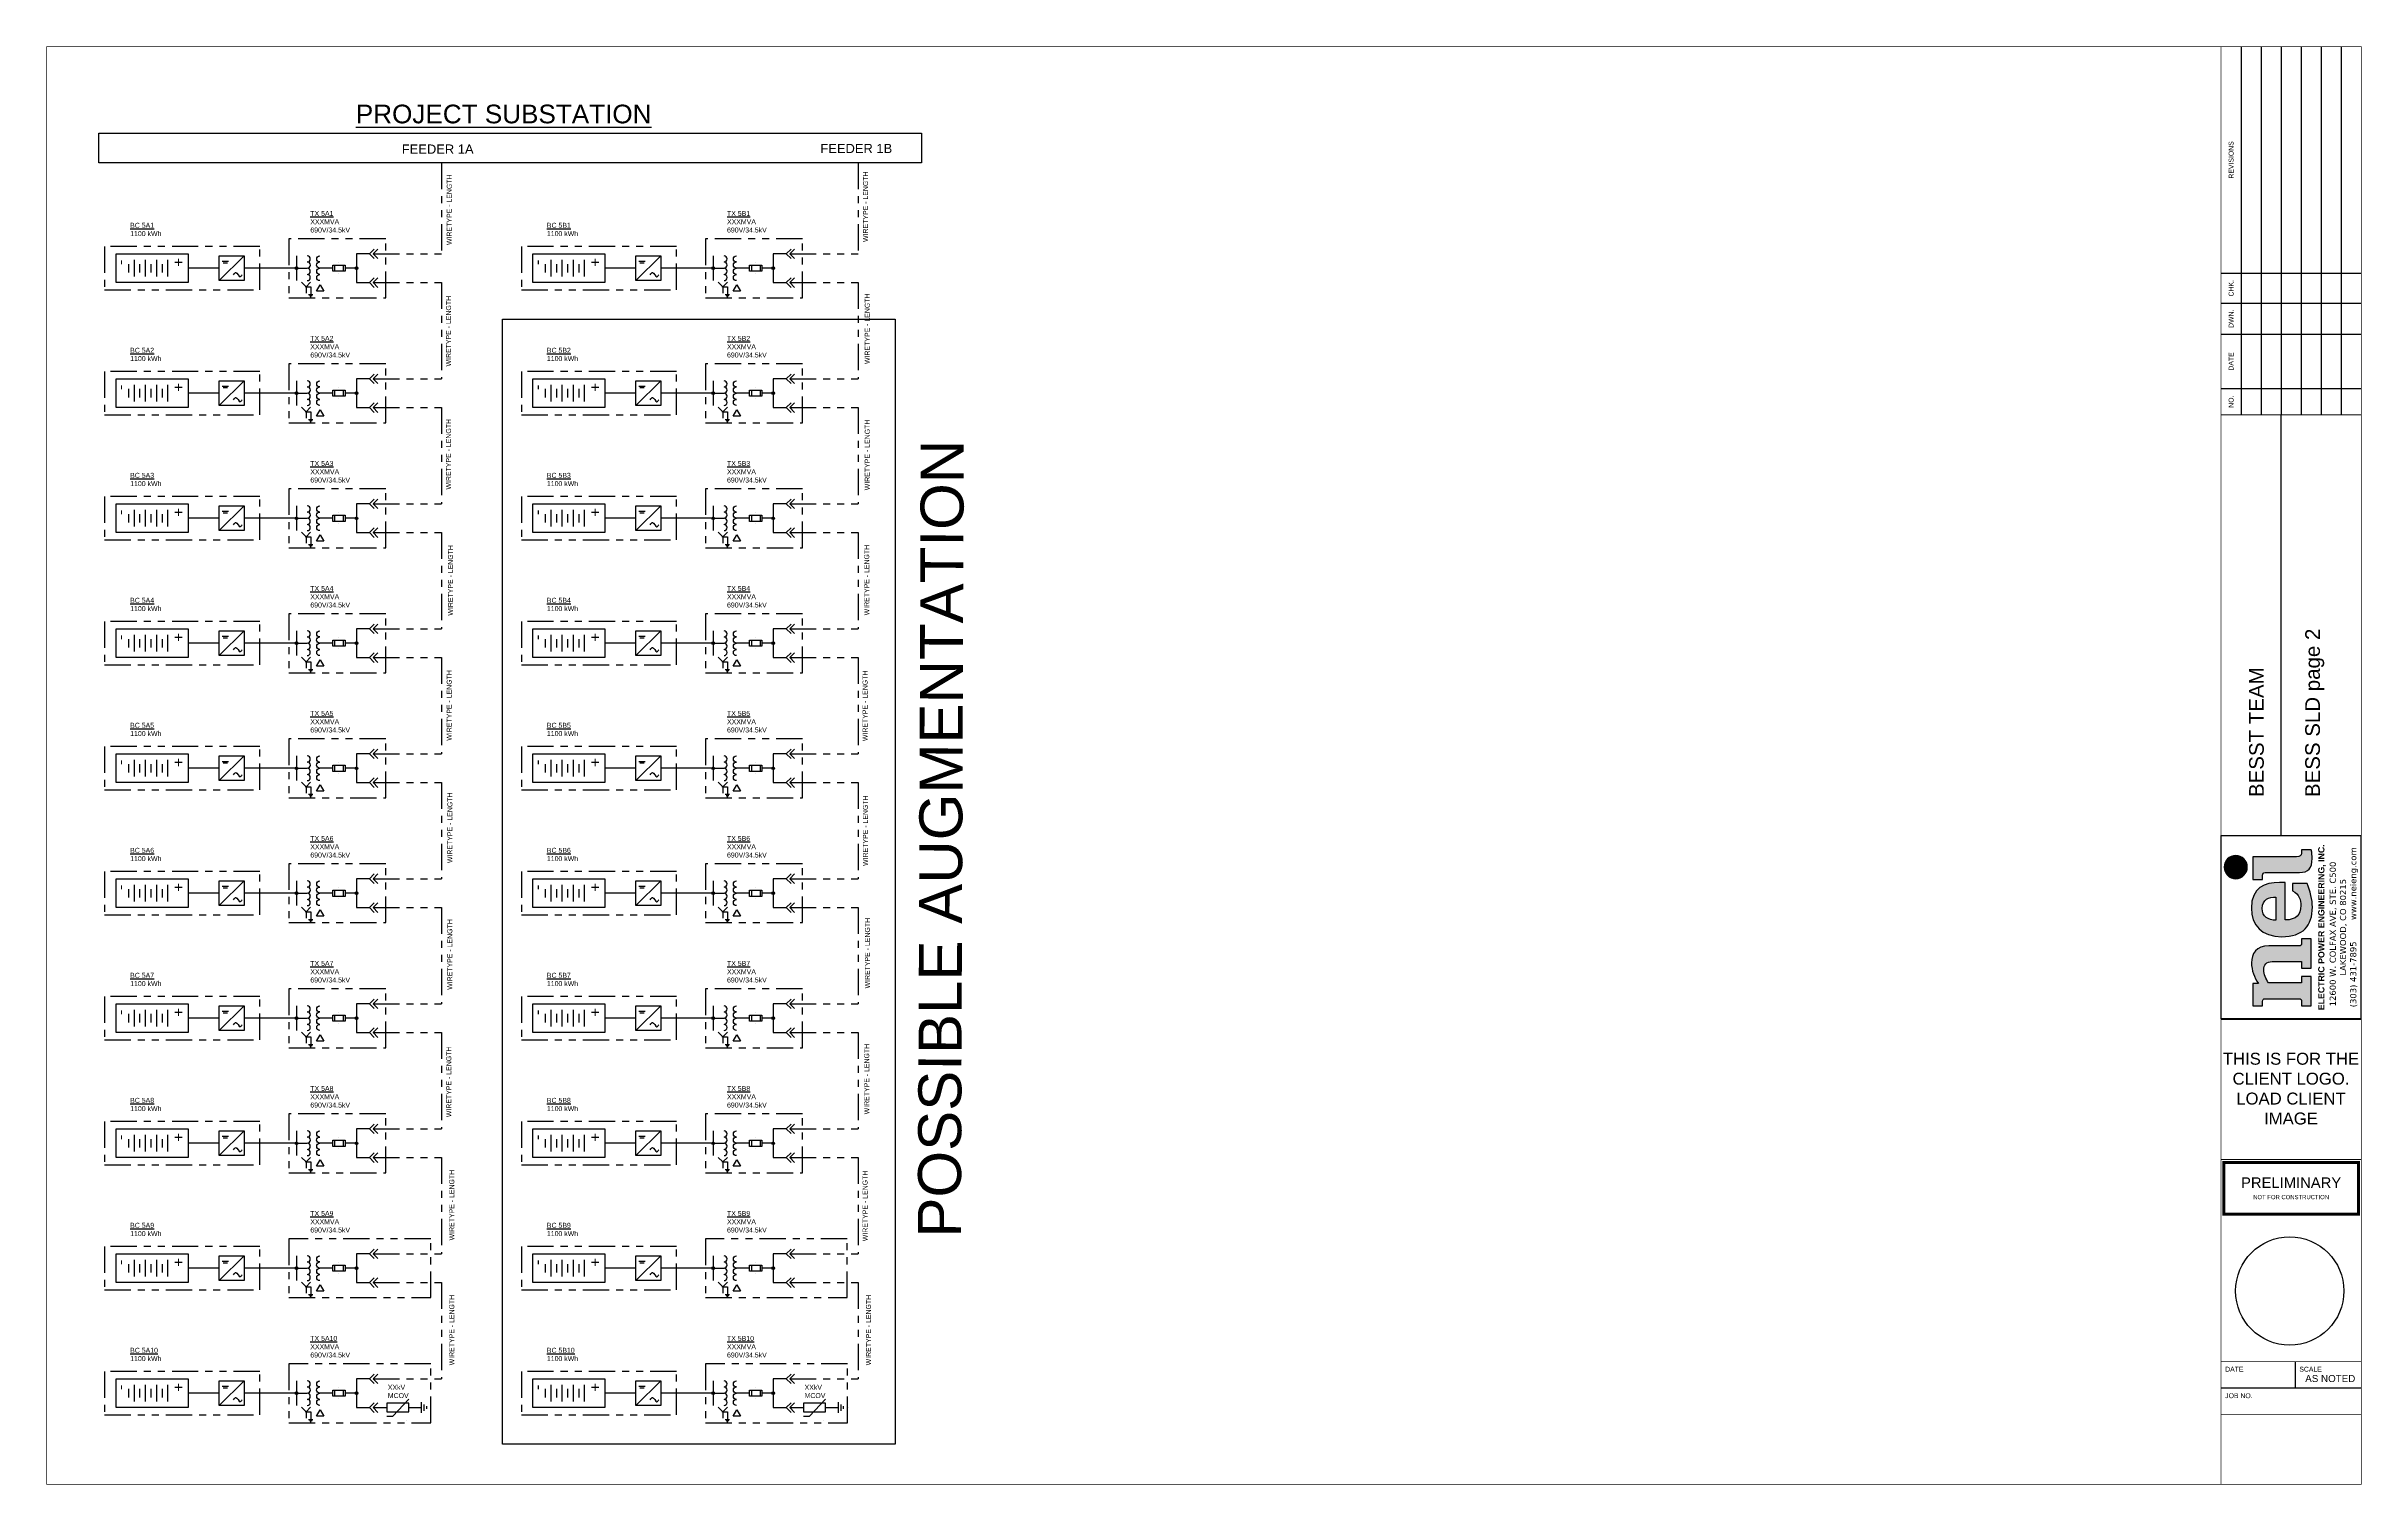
# Paper-space layout 'BESS SLD pg 3' of a CAD drawing. Extents: x -11.8 to 21.2, y -7 to 13.5.
import ezdxf
from ezdxf.enums import TextEntityAlignment as Align

# ---------------------------------------------------------------- set-up
doc = ezdxf.new("R2010")
doc.units = 0
doc.header["$MEASUREMENT"] = 0
doc.linetypes.add('PHANTOM4', pattern=[0.6875, 0.3125, 0.0625, -0.0625, 0.0625, -0.0625, 0.0625, -0.0625])
for name, color, linetype in [('E-HVMV-EQUP', 91, 'Continuous'), ('E-LV-EQUP', 211, 'Continuous'), ('E-OL-CDCTR', 31, 'Continuous'), ('E-OL-EQUP', 91, 'Continuous'), ('E-SYMB', 1, 'Continuous'), ('G-ANNO-STMP', 2, 'Continuous'), ('G-ANNO-TEXT', 1, 'Continuous'), ('G-ANNO-TTBL', 1, 'Continuous')]:
    doc.layers.add(name, color=color, linetype=linetype)
doc.layers.add('G-NPLT', color=67, linetype='Continuous', plot=False)
doc.styles.add('NEI-A', font='arial.ttf')
doc.styles.get("Standard").update_dxf_attribs({"font": 'arial.ttf'})

# ---------------------------------------------------------------- blocks, each defined once
blk = doc.blocks.new('*U33')
at = {"layer": 'E-LV-EQUP', "color": 0}
for points in [[(-0.075, 0), (0.075, 0)], [(-0.075, -0.1), (0.075, -0.1)], [(-0.075, -0.2), (0.075, -0.2)], [(-0.0375, -0.05), (0.0375, -0.05)], [(-0.0375, -0.15), (0.0375, -0.15)], [(-0.075, -0.3), (0.075, -0.3)], [(-0.0375, -0.25), (0.0375, -0.25)], [(-0.0375, -0.35), (0.0375, -0.35)]]:
    blk.add_lwpolyline(points, dxfattribs=at)
blk = doc.blocks.new('*U82')
blk.add_lwpolyline([(-0.281, 0.413), (0.281, 0.413), (0.281, -1.049), (-0.281, -1.049)], close=True)
at = {"xscale": 2.25, "yscale": 2.25, "zscale": 2.25}
blk.add_blockref('*U33', (0, 0), dxfattribs=at)
at = {"style": 'NEI-A'}
for s, p in [('+', (0.118, 0.216)), ('-', (0.118, -0.909))]:
    blk.add_text(s, height=0.225, dxfattribs=at).set_placement(p, align=Align.MIDDLE_CENTER)
at = {"layer": 'G-ANNO-TEXT', "lineweight": 30, "flags": 104}
blk.add_attdef('1-LINE_BESS_INFORMATION', text='', height=0.225, dxfattribs=at).set_placement((0.394, -0.337), align=Align.MIDDLE_LEFT)
blk = doc.blocks.new('CONNECTION')
h = blk.add_hatch(color=0)
edge = h.paths.add_edge_path()
edge.add_arc((0, 0), 0.025, 0, 360)
at = {"color": 0}
blk.add_circle((0, 0), 0.025, dxfattribs=at)
blk = doc.blocks.new('1-LINE - FUSE')
at = {"layer": 'Defpoints', "color": 2}
for p, q in [((-0.113, 0.125), (-0.113, 0.125)), ((0.113, 0.125), (0.113, 0.125))]:
    blk.add_line(p, q, dxfattribs=at)
at = {"layer": 'E-HVMV-EQUP', "color": 0}
for p, q in [((-0.062, 0.212), (0.063, 0.212)), ((-0.062, 0.038), (0.063, 0.038))]:
    blk.add_line(p, q, dxfattribs=at)
blk.add_lwpolyline([(0.063, 0), (-0.062, 0), (-0.062, 0.25), (0.063, 0.25)], close=True, dxfattribs=at)
blk = doc.blocks.new('*U57')
at = {"layer": 'E-HVMV-EQUP', "color": 0}
for points in [[(0.25, 0, -0.96927), (0.125, 0, -0.96927), (0, 0, -0.987011), (-0.125, 0, -0.96927), (-0.25, 0)], [(0.25, -0.25, 0.96927), (0.125, -0.25, 0.96927), (0, -0.25, 0.987011), (-0.125, -0.25, 0.96927), (-0.25, -0.25)]]:
    blk.add_lwpolyline(points, format="xyb", dxfattribs=at)
blk = doc.blocks.new('*U51')
at = {"layer": 'G-ANNO-TEXT'}
blk.add_lwpolyline([(0.075, 0.13), (0.15, 0), (0, 0)], close=True, dxfattribs=at)
blk = doc.blocks.new('SCHEMATIC - CONNECTION DOT')
h = blk.add_hatch(color=0)
edge = h.paths.add_edge_path()
edge.add_arc((0, 0), 0.025, 0, 360)
at = {"color": 0}
blk.add_circle((0, 0), 0.025, dxfattribs=at)
blk = doc.blocks.new('*U47')
at = {"color": 0}
for points in [[(0, 0), (0, -0.204)], [(-0.06, -0.204), (0.06, -0.204)], [(-0.036, -0.234), (0.036, -0.234)], [(-0.015, -0.263), (0.015, -0.263)]]:
    blk.add_lwpolyline(points, dxfattribs=at)
blk = doc.blocks.new('*U56')
at = {"layer": 'G-ANNO-TEXT'}
for q in [(0.093, 0.093), (0.094, 0)]:
    blk.add_line((0, 0), q, dxfattribs=at)
blk.add_lwpolyline([(-0.093, 0.093), (0, 0), (0, -0.124)], dxfattribs=at)
blk.add_circle((0, 0), 0.00678, dxfattribs=at)
at = {"layer": 'G-ANNO-TEXT', "xscale": 0.7346515356066922, "yscale": 0.7346515356066922, "zscale": 0.7346515356066922}
blk.add_blockref('*U47', (0.094, 0), dxfattribs=at)
blk = doc.blocks.new('*U81')
at = {"color": 0}
for p, q in [((-0.25, -0.5), (0.25, 0)), ((-0.188, -0.111), (-0.062, -0.111)), ((-0.168, -0.139), (-0.082, -0.139))]:
    blk.add_line(p, q, dxfattribs=at)
blk.add_lwpolyline([(0.25, -0.5), (-0.25, -0.5), (-0.25, 0), (0.25, 0)], close=True, dxfattribs=at)
blk.add_spline([(0.039, -0.382), (0.085, -0.336), (0.172, -0.422), (0.211, -0.382)], degree=3, dxfattribs=at)
blk = doc.blocks.new('*U30')
at = {"color": 0}
for points in [[(0, 0), (0, -0.144)], [(-0.06, -0.144), (0.06, -0.144)], [(-0.036, -0.174), (0.036, -0.174)], [(-0.015, -0.203), (0.015, -0.203)]]:
    blk.add_lwpolyline(points, dxfattribs=at)
blk = doc.blocks.new('*U53')
at = {"color": 0}
for p in [(0, 0), (0.25, 0)]:
    blk.add_point(p, dxfattribs=at)
at = {"layer": 'Defpoints', "color": 2}
for p, q in [((0.226, 0.146), (0.226, 0.146)), ((0.226, -0.146), (0.226, -0.146)), ((0.503, 0), (0.503, 0))]:
    blk.add_line(p, q, dxfattribs=at)
at = {"layer": 'E-HVMV-EQUP', "color": 0}
blk.add_lwpolyline([(0, -0.096), (0.069, -0.096), (0.25, 0.096)], dxfattribs=at)
blk.add_lwpolyline([(0, 0.05), (0, -0.05), (0.25, -0.05), (0.25, 0.05)], close=True, dxfattribs=at)
at = {"rotation": 90.00000000000077}
blk.add_blockref('*U30', (0.25, 0), dxfattribs=at)
blk = doc.blocks.new('nei-logo new')
at = {"layer": 'G-ANNO-TTBL', "true_color": 0xbd3b4b}
h = blk.add_hatch(color=15, dxfattribs=at)
h.dxf.hatch_style = 2
edge = h.paths.add_edge_path()
edge.add_spline(control_points=[(0.695, 0.79), (0.695, 0.882), (0.77, 0.956), (0.861, 0.956), (0.953, 0.956), (1.027, 0.882), (1.027, 0.79), (1.027, 0.699), (0.953, 0.624), (0.861, 0.624), (0.77, 0.624), (0.695, 0.699), (0.695, 0.79)], knot_values=[0, 0, 0, 0, 1, 1, 1, 2, 2, 2, 3, 3, 3, 4, 4, 4, 4], degree=3, periodic=0)
h = blk.add_hatch(color=15, dxfattribs=at)
h.dxf.hatch_style = 2
edge = h.paths.add_edge_path()
edge.add_spline(control_points=[(-0.266, -0.114), (-0.266, -0.146), (-0.252, -0.151), (-0.228, -0.151), (-0.228, -0.151), (-0.165, -0.151), (-0.165, -0.151), (-0.165, -0.151), (-0.165, -0.288), (-0.165, -0.288), (-0.165, -0.288), (-0.584, -0.288), (-0.584, -0.288), (-0.584, -0.288), (-0.584, -0.151), (-0.584, -0.151), (-0.584, -0.151), (-0.492, -0.151), (-0.492, -0.151), (-0.492, -0.151), (-0.492, 0.269), (-0.492, 0.269), (-0.492, 0.353), (-0.535, 0.389), (-0.611, 0.389), (-0.666, 0.389), (-0.743, 0.356), (-0.796, 0.321), (-0.796, 0.321), (-0.796, -0.151), (-0.796, -0.151), (-0.796, -0.151), (-0.704, -0.151), (-0.704, -0.151), (-0.704, -0.151), (-0.704, -0.288), (-0.704, -0.288), (-0.704, -0.288), (-1.123, -0.288), (-1.123, -0.288), (-1.123, -0.288), (-1.123, -0.151), (-1.123, -0.151), (-1.123, -0.151), (-1.062, -0.151), (-1.062, -0.151), (-1.036, -0.151), (-1.022, -0.146), (-1.022, -0.114), (-1.022, -0.114), (-1.022, 0.367), (-1.022, 0.367), (-1.022, 0.399), (-1.036, 0.405), (-1.062, 0.405), (-1.062, 0.405), (-1.123, 0.405), (-1.123, 0.405), (-1.123, 0.405), (-1.123, 0.544), (-1.123, 0.544), (-1.123, 0.544), (-0.805, 0.544), (-0.805, 0.544), (-0.805, 0.544), (-0.805, 0.465), (-0.805, 0.465), (-0.718, 0.524), (-0.616, 0.564), (-0.509, 0.564), (-0.38, 0.564), (-0.266, 0.497), (-0.266, 0.315), (-0.266, 0.315), (-0.266, -0.114), (-0.266, -0.114)], knot_values=[0, 0, 0, 0, 1, 1, 1, 2, 2, 2, 3, 3, 3, 4, 4, 4, 5, 5, 5, 6, 6, 6, 7, 7, 7, 8, 8, 8, 9, 9, 9, 10, 10, 10, 11, 11, 11, 12, 12, 12, 13, 13, 13, 14, 14, 14, 15, 15, 15, 16, 16, 16, 17, 17, 17, 18, 18, 18, 19, 19, 19, 20, 20, 20, 21, 21, 21, 22, 22, 22, 23, 23, 23, 24, 24, 24, 25, 25, 25, 25], degree=3, periodic=0)
h = blk.add_hatch(color=15, dxfattribs=at)
h.dxf.hatch_style = 2
edge = h.paths.add_edge_path()
edge.add_spline(control_points=[(-0.135, 0.13), (-0.135, 0.419), (0.029, 0.566), (0.276, 0.566), (0.57, 0.566), (0.641, 0.373), (0.641, 0.165), (0.641, 0.165), (0.641, 0.081), (0.641, 0.081), (0.641, 0.081), (0.105, 0.081), (0.105, 0.081), (0.107, -0.076), (0.175, -0.142), (0.314, -0.142), (0.383, -0.142), (0.479, -0.123), (0.522, -0.023), (0.522, -0.023), (0.625, -0.023), (0.625, -0.023), (0.625, -0.023), (0.625, -0.232), (0.625, -0.232), (0.528, -0.279), (0.382, -0.307), (0.291, -0.307), (0.019, -0.307), (-0.135, -0.172), (-0.135, 0.13)], knot_values=[0, 0, 0, 0, 1, 1, 1, 2, 2, 2, 3, 3, 3, 4, 4, 4, 5, 5, 5, 6, 6, 6, 7, 7, 7, 8, 8, 8, 9, 9, 9, 10, 10, 10, 10], degree=3, periodic=0)
edge = h.paths.add_edge_path()
edge.add_spline(control_points=[(0.431, 0.214), (0.431, 0.311), (0.403, 0.411), (0.27, 0.411), (0.152, 0.411), (0.102, 0.324), (0.102, 0.214), (0.102, 0.214), (0.431, 0.214), (0.431, 0.214)], knot_values=[0, 0, 0, 0, 1, 1, 1, 2, 2, 2, 3, 3, 3, 3], degree=3, periodic=0)
h = blk.add_hatch(color=15, dxfattribs=at)
h.dxf.hatch_style = 2
edge = h.paths.add_edge_path()
edge.add_spline(control_points=[(1.062, -0.151), (1.062, -0.151), (1.111, -0.151), (1.111, -0.151), (1.111, -0.151), (1.111, -0.291), (1.111, -0.291), (1.065, -0.301), (1.024, -0.304), (0.987, -0.304), (0.845, -0.304), (0.784, -0.25), (0.784, -0.122), (0.784, -0.122), (0.784, 0.367), (0.784, 0.367), (0.784, 0.399), (0.771, 0.405), (0.744, 0.405), (0.744, 0.405), (0.684, 0.405), (0.684, 0.405), (0.684, 0.405), (0.684, 0.544), (0.684, 0.544), (0.684, 0.544), (1.01, 0.544), (1.01, 0.544), (1.01, 0.544), (1.01, -0.082), (1.01, -0.082), (1.01, -0.125), (1.022, -0.151), (1.062, -0.151)], knot_values=[0, 0, 0, 0, 1, 1, 1, 2, 2, 2, 3, 3, 3, 4, 4, 4, 5, 5, 5, 6, 6, 6, 7, 7, 7, 8, 8, 8, 9, 9, 9, 10, 10, 10, 11, 11, 11, 11], degree=3, periodic=0)
at = {"layer": 'Defpoints'}
blk.add_lwpolyline([(1.312, 1), (1.312, -1), (-1.312, -1), (-1.312, 1)], close=True, dxfattribs=at)
at = {"layer": 'G-ANNO-TTBL', "color": 15, "true_color": 0xbd3b4b}
for points, knots in [([(0.695, 0.79), (0.695, 0.882), (0.77, 0.956), (0.861, 0.956), (0.953, 0.956), (1.027, 0.882), (1.027, 0.79), (1.027, 0.699), (0.953, 0.624), (0.861, 0.624), (0.77, 0.624), (0.695, 0.699), (0.695, 0.79)], [0, 0, 0, 0, 1, 1, 1, 2, 2, 2, 3, 3, 3, 4, 4, 4, 4]), ([(-0.266, -0.114), (-0.266, -0.146), (-0.252, -0.151), (-0.228, -0.151), (-0.228, -0.151), (-0.165, -0.151), (-0.165, -0.151), (-0.165, -0.151), (-0.165, -0.288), (-0.165, -0.288), (-0.165, -0.288), (-0.584, -0.288), (-0.584, -0.288), (-0.584, -0.288), (-0.584, -0.151), (-0.584, -0.151), (-0.584, -0.151), (-0.492, -0.151), (-0.492, -0.151), (-0.492, -0.151), (-0.492, 0.269), (-0.492, 0.269), (-0.492, 0.353), (-0.535, 0.389), (-0.611, 0.389), (-0.666, 0.389), (-0.743, 0.356), (-0.796, 0.321), (-0.796, 0.321), (-0.796, -0.151), (-0.796, -0.151), (-0.796, -0.151), (-0.704, -0.151), (-0.704, -0.151), (-0.704, -0.151), (-0.704, -0.288), (-0.704, -0.288), (-0.704, -0.288), (-1.123, -0.288), (-1.123, -0.288), (-1.123, -0.288), (-1.123, -0.151), (-1.123, -0.151), (-1.123, -0.151), (-1.062, -0.151), (-1.062, -0.151), (-1.036, -0.151), (-1.022, -0.146), (-1.022, -0.114), (-1.022, -0.114), (-1.022, 0.367), (-1.022, 0.367), (-1.022, 0.399), (-1.036, 0.405), (-1.062, 0.405), (-1.062, 0.405), (-1.123, 0.405), (-1.123, 0.405), (-1.123, 0.405), (-1.123, 0.544), (-1.123, 0.544), (-1.123, 0.544), (-0.805, 0.544), (-0.805, 0.544), (-0.805, 0.544), (-0.805, 0.465), (-0.805, 0.465), (-0.718, 0.524), (-0.616, 0.564), (-0.509, 0.564), (-0.38, 0.564), (-0.266, 0.497), (-0.266, 0.315), (-0.266, 0.315), (-0.266, -0.114), (-0.266, -0.114)], [0, 0, 0, 0, 1, 1, 1, 2, 2, 2, 3, 3, 3, 4, 4, 4, 5, 5, 5, 6, 6, 6, 7, 7, 7, 8, 8, 8, 9, 9, 9, 10, 10, 10, 11, 11, 11, 12, 12, 12, 13, 13, 13, 14, 14, 14, 15, 15, 15, 16, 16, 16, 17, 17, 17, 18, 18, 18, 19, 19, 19, 20, 20, 20, 21, 21, 21, 22, 22, 22, 23, 23, 23, 24, 24, 24, 25, 25, 25, 25]), ([(-0.135, 0.13), (-0.135, 0.419), (0.029, 0.566), (0.276, 0.566), (0.57, 0.566), (0.641, 0.373), (0.641, 0.165), (0.641, 0.165), (0.641, 0.081), (0.641, 0.081), (0.641, 0.081), (0.105, 0.081), (0.105, 0.081), (0.107, -0.076), (0.175, -0.142), (0.314, -0.142), (0.383, -0.142), (0.479, -0.123), (0.522, -0.023), (0.522, -0.023), (0.625, -0.023), (0.625, -0.023), (0.625, -0.023), (0.625, -0.232), (0.625, -0.232), (0.528, -0.279), (0.382, -0.307), (0.291, -0.307), (0.019, -0.307), (-0.135, -0.172), (-0.135, 0.13)], [0, 0, 0, 0, 1, 1, 1, 2, 2, 2, 3, 3, 3, 4, 4, 4, 5, 5, 5, 6, 6, 6, 7, 7, 7, 8, 8, 8, 9, 9, 9, 10, 10, 10, 10]), ([(0.431, 0.214), (0.431, 0.311), (0.403, 0.411), (0.27, 0.411), (0.152, 0.411), (0.102, 0.324), (0.102, 0.214), (0.102, 0.214), (0.431, 0.214), (0.431, 0.214)], [0, 0, 0, 0, 1, 1, 1, 2, 2, 2, 3, 3, 3, 3]), ([(1.062, -0.151), (1.062, -0.151), (1.111, -0.151), (1.111, -0.151), (1.111, -0.151), (1.111, -0.291), (1.111, -0.291), (1.065, -0.301), (1.024, -0.304), (0.987, -0.304), (0.845, -0.304), (0.784, -0.25), (0.784, -0.122), (0.784, -0.122), (0.784, 0.367), (0.784, 0.367), (0.784, 0.399), (0.771, 0.405), (0.744, 0.405), (0.744, 0.405), (0.684, 0.405), (0.684, 0.405), (0.684, 0.405), (0.684, 0.544), (0.684, 0.544), (0.684, 0.544), (1.01, 0.544), (1.01, 0.544), (1.01, 0.544), (1.01, -0.082), (1.01, -0.082), (1.01, -0.125), (1.022, -0.151), (1.062, -0.151)], [0, 0, 0, 0, 1, 1, 1, 2, 2, 2, 3, 3, 3, 4, 4, 4, 5, 5, 5, 6, 6, 6, 7, 7, 7, 8, 8, 8, 9, 9, 9, 10, 10, 10, 11, 11, 11, 11])]:
    blk.add_open_spline(points, degree=3, knots=knots, dxfattribs=at)
at = {"color": 7, "insert": (0, -0.39), "char_height": 0.08785, "attachment_point": 2}
blk.add_mtext_dynamic_manual_height_columns('\\pxsm1.1,t29;{\\fArial|b1|i0|c0|p34;\\H1.02447x;ELECTRIC POWER ENGINEERING, INC.\\fVerdana|b0|i0|c0|p34;\\H0.97611x;\\W1.05;\\P\\psm1,qc;\\W1;12600 W. COLFAX AVE, STE. C500      LAKEWOOD, CO 80215\\P\\ptz;(303) 431-7895        www.neieng.com}', width=2.59625, gutter_width=1, heights=[0], dxfattribs=at)
blk = doc.blocks.new('*U119')
at = {"layer": 'G-ANNO-STMP', "const_width": 0.0938}
blk.add_lwpolyline([(-2.092, 1.598), (2.092, 1.598), (2.092, 0), (-2.092, 0)], close=True, dxfattribs=at)
at = {"layer": 'G-ANNO-STMP', "insert": (0, 0.799), "char_height": 0.13125, "width": 3.79964, "attachment_point": 5, "style": 'NEI-A'}
blk.add_mtext('{\\H2.5x;PRELIMINARY\\P}NOT FOR CONSTRUCTION', dxfattribs=at)

psp = doc.layouts.new('BESS SLD pg 3')

# ---------------------------------------------------------------- linework, layer by layer
at = {"color": 240, "true_color": 0xed1f24}
for points in [[(-11.054, 12.265), (0.671, 12.265), (0.671, 11.845), (-11.054, 11.845)], [(-5.302, 9.615), (0.295, 9.615), (0.295, -6.426), (-5.302, -6.426)]]:
    psp.add_lwpolyline(points, close=True, dxfattribs=at)
at = {"layer": 'E-OL-CDCTR'}
for p, q in [((-8.238, 10.341), (-8.986, 10.341)), ((-8.238, 10.518), (-8.238, 10.164)), ((-8.238, 10.341), (-8.084, 10.341)), ((-7.383, 10.341), (-7.544, 10.341)), ((-2.297, 10.341), (-3.045, 10.341)), ((-2.297, 10.518), (-2.297, 10.164)), ((-2.297, 10.341), (-2.143, 10.341)), ((-1.442, 10.341), (-1.602, 10.341)), ((-8.238, 8.736), (-8.238, 8.382)), ((-2.297, 8.736), (-2.297, 8.382)), ((-8.238, 8.559), (-8.986, 8.559)), ((-8.238, 8.559), (-8.084, 8.559)), ((-7.383, 8.559), (-7.544, 8.559)), ((-2.297, 8.559), (-3.045, 8.559)), ((-2.297, 8.559), (-2.143, 8.559)), ((-1.442, 8.559), (-1.602, 8.559)), ((-8.238, 6.953), (-8.238, 6.599)), ((-2.297, 6.953), (-2.297, 6.599)), ((-8.238, 6.776), (-8.986, 6.776)), ((-8.238, 6.776), (-8.084, 6.776)), ((-7.383, 6.776), (-7.544, 6.776)), ((-2.297, 6.776), (-3.045, 6.776)), ((-2.297, 6.776), (-2.143, 6.776)), ((-1.442, 6.776), (-1.602, 6.776)), ((-8.238, 4.994), (-8.986, 4.994)), ((-8.238, 5.171), (-8.238, 4.817)), ((-8.238, 4.994), (-8.084, 4.994)), ((-7.383, 4.994), (-7.544, 4.994)), ((-2.297, 4.994), (-3.045, 4.994)), ((-2.297, 5.171), (-2.297, 4.817)), ((-2.297, 4.994), (-2.143, 4.994)), ((-1.442, 4.994), (-1.602, 4.994)), ((-8.238, 3.388), (-8.238, 3.034)), ((-2.297, 3.388), (-2.297, 3.034)), ((-8.238, 3.211), (-8.986, 3.211)), ((-8.238, 3.211), (-8.084, 3.211)), ((-7.383, 3.211), (-7.544, 3.211)), ((-2.297, 3.211), (-3.045, 3.211)), ((-2.297, 3.211), (-2.143, 3.211)), ((-1.442, 3.211), (-1.602, 3.211)), ((-8.238, 1.429), (-8.986, 1.429)), ((-8.238, 1.606), (-8.238, 1.252)), ((-8.238, 1.429), (-8.084, 1.429)), ((-7.383, 1.429), (-7.544, 1.429)), ((-2.297, 1.429), (-3.045, 1.429)), ((-2.297, 1.606), (-2.297, 1.252)), ((-2.297, 1.429), (-2.143, 1.429)), ((-1.442, 1.429), (-1.602, 1.429)), ((-8.238, -0.176), (-8.238, -0.53)), ((-2.297, -0.176), (-2.297, -0.53)), ((-8.238, -0.353), (-8.986, -0.353)), ((-8.238, -0.353), (-8.084, -0.353)), ((-7.383, -0.353), (-7.544, -0.353)), ((-2.297, -0.353), (-3.045, -0.353)), ((-2.297, -0.353), (-2.143, -0.353)), ((-1.442, -0.353), (-1.602, -0.353)), ((-8.238, -1.959), (-8.238, -2.313)), ((-2.297, -1.959), (-2.297, -2.313)), ((-8.238, -2.136), (-8.986, -2.136)), ((-8.238, -2.136), (-8.084, -2.136)), ((-7.383, -2.136), (-7.544, -2.136)), ((-2.297, -2.136), (-3.045, -2.136)), ((-2.297, -2.136), (-2.143, -2.136)), ((-1.442, -2.136), (-1.602, -2.136)), ((-8.238, -3.918), (-8.986, -3.918)), ((-8.238, -3.741), (-8.238, -4.095)), ((-8.238, -3.918), (-8.084, -3.918)), ((-7.383, -3.918), (-7.544, -3.918)), ((-2.297, -3.918), (-3.045, -3.918)), ((-2.297, -3.741), (-2.297, -4.095)), ((-2.297, -3.918), (-2.143, -3.918)), ((-1.442, -3.918), (-1.602, -3.918)), ((-8.238, -5.523), (-8.238, -5.877)), ((-2.297, -5.523), (-2.297, -5.877)), ((-8.238, -5.7), (-8.986, -5.7)), ((-8.238, -5.7), (-8.084, -5.7)), ((-7.383, -5.7), (-7.544, -5.7)), ((-2.297, -5.7), (-3.045, -5.7)), ((-2.297, -5.7), (-2.143, -5.7)), ((-1.442, -5.7), (-1.602, -5.7))]:
    psp.add_line(p, q, dxfattribs=at)
for points in [[(-7.129, 10.614), (-7.197, 10.546), (-7.129, 10.477)], [(-7.077, 10.614), (-7.145, 10.546), (-7.077, 10.478)], [(-1.188, 10.614), (-1.256, 10.546), (-1.188, 10.477)], [(-1.136, 10.614), (-1.204, 10.546), (-1.136, 10.478)], [(-7.721, 10.341), (-7.907, 10.341)], [(-7.197, 10.546), (-7.383, 10.546), (-7.383, 10.136), (-7.197, 10.136)], [(-1.779, 10.341), (-1.966, 10.341)], [(-1.256, 10.546), (-1.442, 10.546), (-1.442, 10.136), (-1.256, 10.136)], [(-7.129, 10.204), (-7.197, 10.136), (-7.129, 10.067)], [(-7.077, 10.204), (-7.145, 10.136), (-7.077, 10.068)], [(-1.188, 10.204), (-1.256, 10.136), (-1.188, 10.067)], [(-1.136, 10.204), (-1.204, 10.136), (-1.136, 10.068)], [(-7.197, 8.763), (-7.383, 8.763), (-7.383, 8.354), (-7.197, 8.354)], [(-7.129, 8.832), (-7.197, 8.763), (-7.129, 8.695)], [(-7.077, 8.832), (-7.145, 8.763), (-7.077, 8.695)], [(-1.256, 8.763), (-1.442, 8.763), (-1.442, 8.354), (-1.256, 8.354)], [(-1.188, 8.832), (-1.256, 8.763), (-1.188, 8.695)], [(-1.136, 8.832), (-1.204, 8.763), (-1.136, 8.695)], [(-7.721, 8.559), (-7.907, 8.559)], [(-7.129, 8.422), (-7.197, 8.354), (-7.129, 8.285)], [(-7.077, 8.422), (-7.145, 8.354), (-7.077, 8.285)], [(-1.779, 8.559), (-1.966, 8.559)], [(-1.188, 8.422), (-1.256, 8.354), (-1.188, 8.285)], [(-1.136, 8.422), (-1.204, 8.354), (-1.136, 8.285)], [(-7.197, 6.981), (-7.383, 6.981), (-7.383, 6.571), (-7.197, 6.571)], [(-7.129, 7.05), (-7.197, 6.981), (-7.129, 6.913)], [(-7.077, 7.05), (-7.145, 6.981), (-7.077, 6.913)], [(-1.256, 6.981), (-1.442, 6.981), (-1.442, 6.571), (-1.256, 6.571)], [(-1.188, 7.05), (-1.256, 6.981), (-1.188, 6.913)], [(-1.136, 7.05), (-1.204, 6.981), (-1.136, 6.913)], [(-7.721, 6.776), (-7.907, 6.776)], [(-7.129, 6.64), (-7.197, 6.571), (-7.129, 6.503)], [(-7.077, 6.64), (-7.145, 6.571), (-7.077, 6.503)], [(-1.779, 6.776), (-1.966, 6.776)], [(-1.188, 6.64), (-1.256, 6.571), (-1.188, 6.503)], [(-1.136, 6.64), (-1.204, 6.571), (-1.136, 6.503)], [(-7.721, 4.994), (-7.907, 4.994)], [(-7.197, 5.199), (-7.383, 5.199), (-7.383, 4.789), (-7.197, 4.789)], [(-7.129, 5.267), (-7.197, 5.199), (-7.129, 5.13)], [(-7.077, 5.267), (-7.145, 5.199), (-7.077, 5.13)], [(-1.779, 4.994), (-1.966, 4.994)], [(-1.256, 5.199), (-1.442, 5.199), (-1.442, 4.789), (-1.256, 4.789)], [(-1.188, 5.267), (-1.256, 5.199), (-1.188, 5.13)], [(-1.136, 5.267), (-1.204, 5.199), (-1.136, 5.13)], [(-7.129, 4.857), (-7.197, 4.789), (-7.129, 4.72)], [(-7.077, 4.857), (-7.145, 4.789), (-7.077, 4.721)], [(-1.188, 4.857), (-1.256, 4.789), (-1.188, 4.72)], [(-1.136, 4.857), (-1.204, 4.789), (-1.136, 4.721)], [(-7.197, 3.416), (-7.383, 3.416), (-7.383, 3.006), (-7.197, 3.006)], [(-7.129, 3.485), (-7.197, 3.416), (-7.129, 3.348)], [(-7.077, 3.485), (-7.145, 3.416), (-7.077, 3.348)], [(-1.256, 3.416), (-1.442, 3.416), (-1.442, 3.006), (-1.256, 3.006)], [(-1.188, 3.485), (-1.256, 3.416), (-1.188, 3.348)], [(-1.136, 3.485), (-1.204, 3.416), (-1.136, 3.348)], [(-7.721, 3.211), (-7.907, 3.211)], [(-7.129, 3.075), (-7.197, 3.006), (-7.129, 2.938)], [(-7.077, 3.075), (-7.145, 3.006), (-7.077, 2.938)], [(-1.779, 3.211), (-1.966, 3.211)], [(-1.188, 3.075), (-1.256, 3.006), (-1.188, 2.938)], [(-1.136, 3.075), (-1.204, 3.006), (-1.136, 2.938)], [(-7.129, 1.703), (-7.197, 1.634), (-7.129, 1.566)], [(-7.077, 1.703), (-7.145, 1.634), (-7.077, 1.566)], [(-1.188, 1.703), (-1.256, 1.634), (-1.188, 1.566)], [(-1.136, 1.703), (-1.204, 1.634), (-1.136, 1.566)], [(-7.721, 1.429), (-7.907, 1.429)], [(-7.197, 1.634), (-7.383, 1.634), (-7.383, 1.224), (-7.197, 1.224)], [(-1.779, 1.429), (-1.966, 1.429)], [(-1.256, 1.634), (-1.442, 1.634), (-1.442, 1.224), (-1.256, 1.224)], [(-7.129, 1.293), (-7.197, 1.224), (-7.129, 1.156)], [(-7.077, 1.293), (-7.145, 1.224), (-7.077, 1.156)], [(-1.188, 1.293), (-1.256, 1.224), (-1.188, 1.156)], [(-1.136, 1.293), (-1.204, 1.224), (-1.136, 1.156)], [(-7.197, -0.148), (-7.383, -0.148), (-7.383, -0.558), (-7.197, -0.558)], [(-7.129, -0.08), (-7.197, -0.148), (-7.129, -0.217)], [(-7.077, -0.08), (-7.145, -0.148), (-7.077, -0.217)], [(-1.256, -0.148), (-1.442, -0.148), (-1.442, -0.558), (-1.256, -0.558)], [(-1.188, -0.08), (-1.256, -0.148), (-1.188, -0.217)], [(-1.136, -0.08), (-1.204, -0.148), (-1.136, -0.217)], [(-7.721, -0.353), (-7.907, -0.353)], [(-7.129, -0.49), (-7.197, -0.558), (-7.129, -0.627)], [(-7.077, -0.49), (-7.145, -0.558), (-7.077, -0.627)], [(-1.779, -0.353), (-1.966, -0.353)], [(-1.188, -0.49), (-1.256, -0.558), (-1.188, -0.627)], [(-1.136, -0.49), (-1.204, -0.558), (-1.136, -0.627)], [(-7.197, -1.931), (-7.383, -1.931), (-7.383, -2.341), (-7.197, -2.341)], [(-7.129, -1.862), (-7.197, -1.931), (-7.129, -1.999)], [(-7.077, -1.862), (-7.145, -1.931), (-7.077, -1.999)], [(-1.256, -1.931), (-1.442, -1.931), (-1.442, -2.341), (-1.256, -2.341)], [(-1.188, -1.862), (-1.256, -1.931), (-1.188, -1.999)], [(-1.136, -1.862), (-1.204, -1.931), (-1.136, -1.999)], [(-7.721, -2.136), (-7.907, -2.136)], [(-7.129, -2.272), (-7.197, -2.341), (-7.129, -2.409)], [(-7.077, -2.272), (-7.145, -2.341), (-7.077, -2.409)], [(-1.779, -2.136), (-1.966, -2.136)], [(-1.188, -2.272), (-1.256, -2.341), (-1.188, -2.409)], [(-1.136, -2.272), (-1.204, -2.341), (-1.136, -2.409)], [(-7.721, -3.918), (-7.907, -3.918)], [(-7.197, -3.713), (-7.383, -3.713), (-7.383, -4.123), (-7.197, -4.123)], [(-7.129, -3.645), (-7.197, -3.713), (-7.129, -3.782)], [(-7.077, -3.645), (-7.145, -3.713), (-7.077, -3.781)], [(-1.779, -3.918), (-1.966, -3.918)], [(-1.256, -3.713), (-1.442, -3.713), (-1.442, -4.123), (-1.256, -4.123)], [(-1.188, -3.645), (-1.256, -3.713), (-1.188, -3.782)], [(-1.136, -3.645), (-1.204, -3.713), (-1.136, -3.781)], [(-7.129, -4.054), (-7.197, -4.123), (-7.129, -4.191)], [(-7.077, -4.054), (-7.145, -4.123), (-7.077, -4.191)], [(-1.188, -4.054), (-1.256, -4.123), (-1.188, -4.191)], [(-1.136, -4.054), (-1.204, -4.123), (-1.136, -4.191)], [(-7.197, -5.495), (-7.383, -5.495), (-7.383, -5.905), (-7.197, -5.905)], [(-7.129, -5.427), (-7.197, -5.495), (-7.129, -5.564)], [(-7.077, -5.427), (-7.145, -5.495), (-7.077, -5.564)], [(-1.256, -5.495), (-1.442, -5.495), (-1.442, -5.905), (-1.256, -5.905)], [(-1.188, -5.427), (-1.256, -5.495), (-1.188, -5.564)], [(-1.136, -5.427), (-1.204, -5.495), (-1.136, -5.564)], [(-7.721, -5.7), (-7.907, -5.7)], [(-7.129, -5.837), (-7.197, -5.905), (-7.129, -5.974)], [(-7.077, -5.837), (-7.145, -5.905), (-7.077, -5.974)], [(-1.779, -5.7), (-1.966, -5.7)], [(-1.188, -5.837), (-1.256, -5.905), (-1.188, -5.974)], [(-1.136, -5.837), (-1.204, -5.905), (-1.136, -5.974)]]:
    psp.add_lwpolyline(points, dxfattribs=at)
at = {"layer": 'E-OL-EQUP', "linetype": 'PHANTOM4'}
for p, q in [((-6.173, 11.845), (-6.173, 10.546)), ((-0.232, 11.845), (-0.232, 10.546)), ((-7.145, 10.546), (-6.173, 10.546)), ((-1.204, 10.546), (-0.232, 10.546)), ((-7.145, 10.136), (-6.173, 10.136)), ((-6.173, 10.136), (-6.173, 8.763)), ((-1.204, 10.136), (-0.232, 10.136)), ((-0.232, 10.136), (-0.232, 8.763)), ((-7.145, 8.763), (-6.173, 8.763)), ((-1.204, 8.763), (-0.232, 8.763)), ((-7.145, 8.354), (-6.173, 8.354)), ((-6.173, 8.354), (-6.173, 6.981)), ((-1.204, 8.354), (-0.232, 8.354)), ((-0.232, 8.354), (-0.232, 6.981)), ((-7.145, 6.981), (-6.173, 6.981)), ((-1.204, 6.981), (-0.232, 6.981)), ((-7.145, 6.571), (-6.173, 6.571)), ((-6.173, 6.571), (-6.173, 5.199)), ((-1.204, 6.571), (-0.232, 6.571)), ((-0.232, 6.571), (-0.232, 5.199)), ((-7.145, 5.199), (-6.173, 5.199)), ((-1.204, 5.199), (-0.232, 5.199)), ((-7.145, 4.789), (-6.173, 4.789)), ((-6.173, 4.789), (-6.173, 3.416)), ((-1.204, 4.789), (-0.232, 4.789)), ((-0.232, 4.789), (-0.232, 3.416)), ((-7.145, 3.416), (-6.173, 3.416)), ((-1.204, 3.416), (-0.232, 3.416)), ((-7.145, 3.006), (-6.173, 3.006)), ((-6.173, 3.006), (-6.173, 1.634)), ((-1.204, 3.006), (-0.232, 3.006)), ((-0.232, 3.006), (-0.232, 1.634)), ((-7.145, 1.634), (-6.173, 1.634)), ((-1.204, 1.634), (-0.232, 1.634)), ((-7.145, 1.224), (-6.173, 1.224)), ((-6.173, 1.224), (-6.173, -0.148)), ((-1.204, 1.224), (-0.232, 1.224)), ((-0.232, 1.224), (-0.232, -0.148)), ((-7.145, -0.148), (-6.173, -0.148)), ((-1.204, -0.148), (-0.232, -0.148)), ((-7.145, -0.558), (-6.173, -0.558)), ((-6.173, -0.558), (-6.173, -1.931)), ((-1.204, -0.558), (-0.232, -0.558)), ((-0.232, -0.558), (-0.232, -1.931)), ((-7.145, -1.931), (-6.173, -1.931)), ((-1.204, -1.931), (-0.232, -1.931)), ((-7.145, -2.341), (-6.173, -2.341)), ((-6.173, -2.341), (-6.173, -3.713)), ((-1.204, -2.341), (-0.232, -2.341)), ((-0.232, -2.341), (-0.232, -3.713)), ((-7.145, -3.713), (-6.173, -3.713)), ((-1.204, -3.713), (-0.232, -3.713)), ((-7.145, -4.123), (-6.173, -4.123)), ((-6.173, -4.123), (-6.173, -5.495)), ((-1.204, -4.123), (-0.232, -4.123)), ((-0.232, -4.123), (-0.232, -5.495)), ((-7.145, -5.495), (-6.173, -5.495)), ((-1.204, -5.495), (-0.232, -5.495)), ((-7.145, -5.905), (-6.95, -5.905)), ((-1.204, -5.905), (-1.009, -5.905))]:
    psp.add_line(p, q, dxfattribs=at)
at = {"layer": 'E-OL-EQUP'}
for p, q in [((-9.34, 10.341), (-9.778, 10.341)), ((-3.399, 10.341), (-3.837, 10.341)), ((-9.34, 8.559), (-9.778, 8.559)), ((-3.399, 8.559), (-3.837, 8.559)), ((-9.34, 6.776), (-9.778, 6.776)), ((-3.399, 6.776), (-3.837, 6.776)), ((-9.34, 4.994), (-9.778, 4.994)), ((-3.399, 4.994), (-3.837, 4.994)), ((-9.34, 3.211), (-9.778, 3.211)), ((-3.399, 3.211), (-3.837, 3.211)), ((-9.34, 1.429), (-9.778, 1.429)), ((-3.399, 1.429), (-3.837, 1.429)), ((-9.34, -0.353), (-9.778, -0.353)), ((-3.399, -0.353), (-3.837, -0.353)), ((-9.34, -2.136), (-9.778, -2.136)), ((-3.399, -2.136), (-3.837, -2.136)), ((-9.34, -3.918), (-9.778, -3.918)), ((-3.399, -3.918), (-3.837, -3.918)), ((-9.34, -5.7), (-9.778, -5.7)), ((-3.399, -5.7), (-3.837, -5.7))]:
    psp.add_line(p, q, dxfattribs=at)
at = {"layer": 'E-OL-EQUP', "linetype": 'PHANTOM4'}
for points in [[(-10.974, 10.649), (-10.974, 10.033), (-8.763, 10.033), (-8.763, 10.649)], [(-8.347, 10.761), (-8.347, 9.92), (-6.966, 9.92), (-6.966, 10.761)], [(-5.032, 10.649), (-5.032, 10.033), (-2.822, 10.033), (-2.822, 10.649)], [(-2.406, 10.761), (-2.406, 9.92), (-1.025, 9.92), (-1.025, 10.761)], [(-8.347, 8.979), (-8.347, 8.138), (-6.966, 8.138), (-6.966, 8.979)], [(-2.406, 8.979), (-2.406, 8.138), (-1.025, 8.138), (-1.025, 8.979)], [(-10.974, 8.867), (-10.974, 8.251), (-8.763, 8.251), (-8.763, 8.867)], [(-5.032, 8.867), (-5.032, 8.251), (-2.822, 8.251), (-2.822, 8.867)], [(-10.974, 7.084), (-10.974, 6.468), (-8.763, 6.468), (-8.763, 7.084)], [(-8.347, 7.197), (-8.347, 6.356), (-6.966, 6.356), (-6.966, 7.197)], [(-5.032, 7.084), (-5.032, 6.468), (-2.822, 6.468), (-2.822, 7.084)], [(-2.406, 7.197), (-2.406, 6.356), (-1.025, 6.356), (-1.025, 7.197)], [(-10.974, 5.302), (-10.974, 4.686), (-8.763, 4.686), (-8.763, 5.302)], [(-8.347, 5.414), (-8.347, 4.573), (-6.966, 4.573), (-6.966, 5.414)], [(-5.032, 5.302), (-5.032, 4.686), (-2.822, 4.686), (-2.822, 5.302)], [(-2.406, 5.414), (-2.406, 4.573), (-1.025, 4.573), (-1.025, 5.414)], [(-8.347, 3.632), (-8.347, 2.791), (-6.966, 2.791), (-6.966, 3.632)], [(-2.406, 3.632), (-2.406, 2.791), (-1.025, 2.791), (-1.025, 3.632)], [(-10.974, 3.519), (-10.974, 2.903), (-8.763, 2.903), (-8.763, 3.519)], [(-5.032, 3.519), (-5.032, 2.903), (-2.822, 2.903), (-2.822, 3.519)], [(-10.974, 1.737), (-10.974, 1.121), (-8.763, 1.121), (-8.763, 1.737)], [(-8.347, 1.85), (-8.347, 1.009), (-6.966, 1.009), (-6.966, 1.85)], [(-5.032, 1.737), (-5.032, 1.121), (-2.822, 1.121), (-2.822, 1.737)], [(-2.406, 1.85), (-2.406, 1.009), (-1.025, 1.009), (-1.025, 1.85)], [(-8.347, 0.067), (-8.347, -0.774), (-6.966, -0.774), (-6.966, 0.067)], [(-2.406, 0.067), (-2.406, -0.774), (-1.025, -0.774), (-1.025, 0.067)], [(-10.974, -0.045), (-10.974, -0.661), (-8.763, -0.661), (-8.763, -0.045)], [(-5.032, -0.045), (-5.032, -0.661), (-2.822, -0.661), (-2.822, -0.045)], [(-10.974, -1.828), (-10.974, -2.444), (-8.763, -2.444), (-8.763, -1.828)], [(-8.347, -1.715), (-8.347, -2.556), (-6.966, -2.556), (-6.966, -1.715)], [(-5.032, -1.828), (-5.032, -2.444), (-2.822, -2.444), (-2.822, -1.828)], [(-2.406, -1.715), (-2.406, -2.556), (-1.025, -2.556), (-1.025, -1.715)], [(-10.974, -3.61), (-10.974, -4.226), (-8.763, -4.226), (-8.763, -3.61)], [(-8.347, -3.498), (-8.347, -4.338), (-6.323, -4.338), (-6.323, -3.498)], [(-5.032, -3.61), (-5.032, -4.226), (-2.822, -4.226), (-2.822, -3.61)], [(-2.406, -3.498), (-2.406, -4.338), (-0.389, -4.338), (-0.389, -3.498)], [(-8.347, -5.28), (-8.347, -6.121), (-6.323, -6.121), (-6.323, -5.28)], [(-2.406, -5.28), (-2.406, -6.121), (-0.381, -6.121), (-0.381, -5.28)], [(-10.974, -5.392), (-10.974, -6.008), (-8.763, -6.008), (-8.763, -5.392)], [(-5.032, -5.392), (-5.032, -6.008), (-2.822, -6.008), (-2.822, -5.392)]]:
    psp.add_lwpolyline(points, close=True, dxfattribs=at)
at = {"layer": 'G-ANNO-TTBL', "color": 7}
for p, q in [((19.486, 13.5), (19.486, 8.25)), ((19.771, 13.5), (19.771, 8.25)), ((20.057, 13.5), (20.057, 8.25)), ((20.343, 13.5), (20.343, 8.25)), ((20.629, 13.5), (20.629, 8.25)), ((20.914, 13.5), (20.914, 8.25)), ((20.057, 2.25), (20.057, 8.25)), ((20.258, -5.25), (20.258, -5.625)), ((19.2, -5.625), (21.2, -5.625))]:
    psp.add_line(p, q, dxfattribs=at)
at = {"layer": 'G-ANNO-TTBL', "color": 7, "const_width": 0.01}
psp.add_lwpolyline([(-11.8, 13.5), (21.2, 13.5), (21.2, -7), (-11.8, -7)], close=True, dxfattribs=at)
for points in [[(19.2, 13.5), (19.2, -7)], [(21.2, 8.25), (19.2, 8.25)], [(21.2, 2.25), (19.2, 2.25)], [(21.2, -0.375), (19.2, -0.375)], [(19.2, -2.368), (21.2, -2.368)], [(19.2, -5.25), (21.2, -5.25)], [(19.2, -6), (21.2, -6)]]:
    psp.add_lwpolyline(points, dxfattribs=at)
at = {"layer": 'G-ANNO-TTBL', "color": 7}
for points in [[(19.2, 10.269), (21.2, 10.269)], [(19.2, 9.841), (21.2, 9.841)], [(19.2, 9.398), (21.2, 9.398)], [(19.2, 8.625), (21.2, 8.625)]]:
    psp.add_lwpolyline(points, dxfattribs=at)
at = {"layer": 'G-NPLT'}
psp.add_circle((20.179, -4.243), 0.772, dxfattribs=at)

# ---------------------------------------------------------------- block references
at = {"xscale": 0.9960995711458686, "yscale": 0.9960995711458686, "zscale": 0.9960995711458686, "rotation": 90}
psp.add_blockref('nei-logo new', (20.196, 0.943), dxfattribs=at)
at = {"xscale": 0.4594726872912748, "yscale": 0.4594726872912748, "zscale": 0.4594726872912748}
psp.add_blockref('*U119', (20.199, -3.146), dxfattribs=at)
at = {"layer": 'E-OL-CDCTR', "xscale": 0.7080879103784126, "yscale": 0.7080879103784126, "zscale": 0.7080879103784126}
for p in [(-8.238, 10.341), (-2.297, 10.341), (-8.238, 8.559), (-2.297, 8.559), (-8.238, 6.776), (-2.297, 6.776), (-8.238, 4.994), (-2.297, 4.994), (-8.238, 3.211), (-2.297, 3.211), (-8.238, 1.429), (-2.297, 1.429), (-8.238, -0.353), (-2.297, -0.353), (-8.238, -2.136), (-2.297, -2.136), (-8.238, -3.918), (-2.297, -3.918), (-8.238, -5.7), (-2.297, -5.7)]:
    psp.add_blockref('SCHEMATIC - CONNECTION DOT', p, dxfattribs=at)
at = {"layer": 'E-OL-CDCTR', "xscale": 0.7080879103784126, "yscale": 0.7080879103784126, "zscale": 0.7080879103784126, "rotation": 270}
for p in [(-7.383, 10.341), (-1.442, 10.341), (-7.383, 8.559), (-1.442, 8.559), (-7.383, 6.776), (-1.442, 6.776), (-7.383, 4.994), (-1.442, 4.994), (-7.383, 3.211), (-1.442, 3.211), (-7.383, 1.429), (-1.442, 1.429), (-7.383, -0.353), (-1.442, -0.353), (-7.383, -2.136), (-1.442, -2.136), (-7.383, -3.918), (-1.442, -3.918), (-7.383, -5.7), (-1.442, -5.7)]:
    psp.add_blockref('CONNECTION', p, dxfattribs=at)
at = {"layer": 'E-OL-EQUP', "yscale": 0.7080879103784126, "zscale": 0.7080879103784126, "rotation": 270}
for name, p, xscale in [('*U82', (-10.071, 10.341), -0.7080879103784126), ('*U57', (-7.907, 10.341), 0.7080879103784126), ('1-LINE - FUSE', (-7.721, 10.341), 0.7080879103784126), ('*U82', (-4.13, 10.341), -0.7080879103784126), ('*U57', (-1.966, 10.341), 0.7080879103784126), ('1-LINE - FUSE', (-1.779, 10.341), 0.7080879103784126), ('*U82', (-10.071, 8.559), -0.7080879103784126), ('*U57', (-7.907, 8.559), 0.7080879103784126), ('1-LINE - FUSE', (-7.721, 8.559), 0.7080879103784126), ('*U82', (-4.13, 8.559), -0.7080879103784126), ('*U57', (-1.966, 8.559), 0.7080879103784126), ('1-LINE - FUSE', (-1.779, 8.559), 0.7080879103784126), ('*U82', (-10.071, 6.776), -0.7080879103784126), ('*U57', (-7.907, 6.776), 0.7080879103784126), ('*U82', (-4.13, 6.776), -0.7080879103784126), ('*U57', (-1.966, 6.776), 0.7080879103784126), ('1-LINE - FUSE', (-7.721, 6.776), 0.7080879103784126), ('1-LINE - FUSE', (-1.779, 6.776), 0.7080879103784126), ('*U82', (-10.071, 4.994), -0.7080879103784126), ('*U57', (-7.907, 4.994), 0.7080879103784126), ('1-LINE - FUSE', (-7.721, 4.994), 0.7080879103784126), ('*U82', (-4.13, 4.994), -0.7080879103784126), ('*U57', (-1.966, 4.994), 0.7080879103784126), ('1-LINE - FUSE', (-1.779, 4.994), 0.7080879103784126), ('*U82', (-10.071, 3.211), -0.7080879103784126), ('*U57', (-7.907, 3.211), 0.7080879103784126), ('*U82', (-4.13, 3.211), -0.7080879103784126), ('*U57', (-1.966, 3.211), 0.7080879103784126), ('1-LINE - FUSE', (-7.721, 3.211), 0.7080879103784126), ('1-LINE - FUSE', (-1.779, 3.211), 0.7080879103784126), ('*U82', (-10.071, 1.429), -0.7080879103784126), ('*U57', (-7.907, 1.429), 0.7080879103784126), ('1-LINE - FUSE', (-7.721, 1.429), 0.7080879103784126), ('*U82', (-4.13, 1.429), -0.7080879103784126), ('*U57', (-1.966, 1.429), 0.7080879103784126), ('1-LINE - FUSE', (-1.779, 1.429), 0.7080879103784126), ('*U82', (-10.071, -0.353), -0.7080879103784126), ('*U57', (-7.907, -0.353), 0.7080879103784126), ('1-LINE - FUSE', (-7.721, -0.353), 0.7080879103784126), ('*U82', (-4.13, -0.353), -0.7080879103784126), ('*U57', (-1.966, -0.353), 0.7080879103784126), ('1-LINE - FUSE', (-1.779, -0.353), 0.7080879103784126), ('*U82', (-10.071, -2.136), -0.7080879103784126), ('*U57', (-7.907, -2.136), 0.7080879103784126), ('*U82', (-4.13, -2.136), -0.7080879103784126), ('*U57', (-1.966, -2.136), 0.7080879103784126), ('1-LINE - FUSE', (-7.721, -2.136), 0.7080879103784126), ('1-LINE - FUSE', (-1.779, -2.136), 0.7080879103784126), ('*U82', (-10.071, -3.918), -0.7080879103784126), ('*U57', (-7.907, -3.918), 0.7080879103784126), ('1-LINE - FUSE', (-7.721, -3.918), 0.7080879103784126), ('*U82', (-4.13, -3.918), -0.7080879103784126), ('*U57', (-1.966, -3.918), 0.7080879103784126), ('1-LINE - FUSE', (-1.779, -3.918), 0.7080879103784126), ('*U82', (-10.071, -5.7), -0.7080879103784126), ('*U57', (-7.907, -5.7), 0.7080879103784126), ('*U82', (-4.13, -5.7), -0.7080879103784126), ('*U57', (-1.966, -5.7), 0.7080879103784126), ('1-LINE - FUSE', (-7.721, -5.7), 0.7080879103784126), ('1-LINE - FUSE', (-1.779, -5.7), 0.7080879103784126)]:
    psp.add_blockref(name, p, dxfattribs=dict(at, xscale=xscale))
at = {"layer": 'E-OL-EQUP'}
for name, p, xscale, yscale, zscale in [('*U81', (-9.163, 10.518), 0.7080879103784126, 0.7080879103784126, 0.7080879103784126), ('*U81', (-3.222, 10.518), 0.7080879103784126, 0.7080879103784126, 0.7080879103784126), ('*U81', (-9.163, 8.736), 0.7080879103784126, 0.7080879103784126, 0.7080879103784126), ('*U81', (-3.222, 8.736), 0.7080879103784126, 0.7080879103784126, 0.7080879103784126), ('*U81', (-9.163, 6.953), 0.7080879103784126, 0.7080879103784126, 0.7080879103784126), ('*U81', (-3.222, 6.953), 0.7080879103784126, 0.7080879103784126, 0.7080879103784126), ('*U81', (-9.163, 5.171), 0.7080879103784126, 0.7080879103784126, 0.7080879103784126), ('*U81', (-3.222, 5.171), 0.7080879103784126, 0.7080879103784126, 0.7080879103784126), ('*U81', (-9.163, 3.388), 0.7080879103784126, 0.7080879103784126, 0.7080879103784126), ('*U81', (-3.222, 3.388), 0.7080879103784126, 0.7080879103784126, 0.7080879103784126), ('*U81', (-9.163, 1.606), 0.7080879103784126, 0.7080879103784126, 0.7080879103784126), ('*U81', (-3.222, 1.606), 0.7080879103784126, 0.7080879103784126, 0.7080879103784126), ('*U81', (-9.163, -0.176), 0.7080879103784126, 0.7080879103784126, 0.7080879103784126), ('*U81', (-3.222, -0.176), 0.7080879103784126, 0.7080879103784126, 0.7080879103784126), ('*U81', (-9.163, -1.959), 0.7080879103784126, 0.7080879103784126, 0.7080879103784126), ('*U81', (-3.222, -1.959), 0.7080879103784126, 0.7080879103784126, 0.7080879103784126), ('*U81', (-9.163, -3.741), 0.7080879103784126, 0.7080879103784126, 0.7080879103784126), ('*U81', (-3.222, -3.741), 0.7080879103784126, 0.7080879103784126, 0.7080879103784126), ('*U81', (-9.163, -5.523), 0.7080879103784126, 0.7080879103784126, 0.7080879103784126), ('*U81', (-3.222, -5.523), 0.7080879103784126, 0.7080879103784126, 0.7080879103784126), ('*U53', (-6.95, -5.905), 1.259633654098997, 1.259633654098997, 1.259633654098997), ('*U53', (-1.009, -5.905), 1.259633654098997, 1.259633654098997, 1.259633654098997)]:
    psp.add_blockref(name, p, dxfattribs=dict(at, xscale=xscale, yscale=yscale, zscale=zscale))
at = {"layer": 'E-SYMB', "xscale": 0.7080879103784126, "yscale": 0.7080879103784126, "zscale": 0.7080879103784126}
for name, p in [('*U56', (-8.102, 10.074)), ('*U51', (-7.953, 10.013)), ('*U56', (-2.161, 10.074)), ('*U51', (-2.012, 10.013)), ('*U56', (-8.102, 8.292)), ('*U51', (-7.953, 8.23)), ('*U56', (-2.161, 8.292)), ('*U51', (-2.012, 8.23)), ('*U56', (-8.102, 6.509)), ('*U51', (-7.953, 6.448)), ('*U56', (-2.161, 6.509)), ('*U51', (-2.012, 6.448)), ('*U56', (-8.102, 4.727)), ('*U51', (-7.953, 4.666)), ('*U56', (-2.161, 4.727)), ('*U51', (-2.012, 4.666)), ('*U56', (-8.102, 2.945)), ('*U51', (-7.953, 2.883)), ('*U56', (-2.161, 2.945)), ('*U51', (-2.012, 2.883)), ('*U56', (-8.102, 1.162)), ('*U51', (-7.953, 1.101)), ('*U56', (-2.161, 1.162)), ('*U51', (-2.012, 1.101)), ('*U56', (-8.102, -0.62)), ('*U51', (-7.953, -0.682)), ('*U56', (-2.161, -0.62)), ('*U51', (-2.012, -0.682)), ('*U56', (-8.102, -2.403)), ('*U51', (-7.953, -2.464)), ('*U56', (-2.161, -2.403)), ('*U51', (-2.012, -2.464)), ('*U56', (-8.102, -4.185)), ('*U51', (-7.953, -4.246)), ('*U56', (-2.161, -4.185)), ('*U51', (-2.012, -4.246)), ('*U56', (-8.102, -5.967)), ('*U51', (-7.953, -6.029)), ('*U56', (-2.161, -5.967)), ('*U51', (-2.012, -6.029))]:
    psp.add_blockref(name, p, dxfattribs=at)

# ---------------------------------------------------------------- texts
at = {"color": 240, "true_color": 0xed1f24, "attachment_point": 1, "style": 'NEI-A'}
for s, width, gutter_width, heights, insert, char_height in [('{\\LPROJECT SUBSTATION}', 7.96899, 2.757, [0], (-7.392, 12.673), 0.26621), ('FEEDER 1A', 1.29414, 2.757, [0], (-6.737, 12.105), 0.1319), ('FEEDER 1B', 1.29414, 2.757, [0], (-0.769, 12.114), 0.1319), ('{\\LBC 5A1\\P}1100 kWh', 1.84586, 0.74, [0], (-10.609, 10.988), 0.0708), ('{\\LTX 5A1}\\PXXXMVA{\\L\\P}690V/34.5kV', 1.00376, 0.74, [0.574], (-8.041, 11.157), 0.07081), ('{\\LBC 5B1\\P}1100 kWh', 1.84586, 0.74, [0], (-4.668, 10.988), 0.0708), ('{\\LTX 5B1}\\PXXXMVA{\\L\\P}690V/34.5kV', 1.00376, 0.74, [0.574], (-2.1, 11.157), 0.07081), ('{\\LTX 5A2}\\PXXXMVA{\\L\\P}690V/34.5kV', 1.00376, 0.74, [0.574], (-8.041, 9.375), 0.07081), ('{\\LTX 5B2}\\PXXXMVA{\\L\\P}690V/34.5kV', 1.00376, 0.74, [0.574], (-2.1, 9.375), 0.07081), ('{\\LBC 5A2\\P}1100 kWh', 1.84586, 0.74, [0], (-10.609, 9.206), 0.0708), ('{\\LBC 5B2\\P}1100 kWh', 1.84586, 0.74, [0], (-4.668, 9.206), 0.0708), ('{\\LTX 5A3}\\PXXXMVA{\\L\\P}690V/34.5kV', 1.00376, 0.74, [0.574], (-8.041, 7.592), 0.07081), ('{\\LTX 5B3}\\PXXXMVA{\\L\\P}690V/34.5kV', 1.00376, 0.74, [0.574], (-2.1, 7.592), 0.07081), ('{\\LBC 5A3\\P}1100 kWh', 1.84586, 0.74, [0], (-10.609, 7.423), 0.0708), ('{\\LBC 5B3\\P}1100 kWh', 1.84586, 0.74, [0], (-4.668, 7.423), 0.0708), ('{\\LBC 5A4\\P}1100 kWh', 1.84586, 0.74, [0], (-10.609, 5.641), 0.0708), ('{\\LTX 5A4}\\PXXXMVA{\\L\\P}690V/34.5kV', 1.00376, 0.74, [0.574], (-8.041, 5.81), 0.07081), ('{\\LBC 5B4\\P}1100 kWh', 1.84586, 0.74, [0], (-4.668, 5.641), 0.0708), ('{\\LTX 5B4}\\PXXXMVA{\\L\\P}690V/34.5kV', 1.00376, 0.74, [0.574], (-2.1, 5.81), 0.07081), ('{\\LTX 5A5}\\PXXXMVA{\\L\\P}690V/34.5kV', 1.00376, 0.74, [0.574], (-8.041, 4.028), 0.07081), ('{\\LTX 5B5}\\PXXXMVA{\\L\\P}690V/34.5kV', 1.00376, 0.74, [0.574], (-2.1, 4.028), 0.07081), ('{\\LBC 5A5\\P}1100 kWh', 1.84586, 0.74, [0], (-10.609, 3.859), 0.0708), ('{\\LBC 5B5\\P}1100 kWh', 1.84586, 0.74, [0], (-4.668, 3.859), 0.0708), ('{\\LBC 5A6\\P}1100 kWh', 1.84586, 0.74, [0], (-10.609, 2.076), 0.0708), ('{\\LTX 5A6}\\PXXXMVA{\\L\\P}690V/34.5kV', 1.00376, 0.74, [0.574], (-8.041, 2.245), 0.07081), ('{\\LBC 5B6\\P}1100 kWh', 1.84586, 0.74, [0], (-4.668, 2.076), 0.0708), ('{\\LTX 5B6}\\PXXXMVA{\\L\\P}690V/34.5kV', 1.00376, 0.74, [0.574], (-2.1, 2.245), 0.07081), ('{\\LTX 5A7}\\PXXXMVA{\\L\\P}690V/34.5kV', 1.00376, 0.74, [0.574], (-8.041, 0.463), 0.07081), ('{\\LTX 5B7}\\PXXXMVA{\\L\\P}690V/34.5kV', 1.00376, 0.74, [0.574], (-2.1, 0.463), 0.07081), ('{\\LBC 5A7\\P}1100 kWh', 1.84586, 0.74, [0], (-10.609, 0.294), 0.0708), ('{\\LBC 5B7\\P}1100 kWh', 1.84586, 0.74, [0], (-4.668, 0.294), 0.0708), ('{\\LTX 5A8}\\PXXXMVA{\\L\\P}690V/34.5kV', 1.00376, 0.74, [0.574], (-8.041, -1.32), 0.07081), ('{\\LTX 5B8}\\PXXXMVA{\\L\\P}690V/34.5kV', 1.00376, 0.74, [0.574], (-2.1, -1.32), 0.07081), ('{\\LBC 5A8\\P}1100 kWh', 1.84586, 0.74, [0], (-10.609, -1.489), 0.0708), ('{\\LBC 5B8\\P}1100 kWh', 1.84586, 0.74, [0], (-4.668, -1.489), 0.0708), ('{\\LBC 5A9\\P}1100 kWh', 1.84586, 0.74, [0], (-10.609, -3.271), 0.0708), ('{\\LTX 5A9}\\PXXXMVA{\\L\\P}690V/34.5kV', 1.00376, 0.74, [0.574], (-8.041, -3.102), 0.07081), ('{\\LBC 5B9\\P}1100 kWh', 1.84586, 0.74, [0], (-4.668, -3.271), 0.0708), ('{\\LTX 5B9}\\PXXXMVA{\\L\\P}690V/34.5kV', 1.00376, 0.74, [0.574], (-2.1, -3.102), 0.07081), ('{\\LTX 5A10}\\PXXXMVA{\\L\\P}690V/34.5kV', 1.00376, 0.74, [0.574], (-8.041, -4.884), 0.07081), ('{\\LTX 5B10}\\PXXXMVA{\\L\\P}690V/34.5kV', 1.00376, 0.74, [0.574], (-2.1, -4.884), 0.07081), ('{\\LBC 5A10\\P}1100 kWh', 1.84586, 0.74, [0], (-10.609, -5.053), 0.0708), ('{\\LBC 5B10\\P}1100 kWh', 1.84586, 0.74, [0], (-4.668, -5.053), 0.0708), ('XXkV\\PMCOV', 0.47401, 2.757, [0], (-6.936, -5.581), 0.0708), ('XXkV\\PMCOV', 0.47401, 2.757, [0], (-0.994, -5.581), 0.0708)]:
    psp.add_mtext_dynamic_manual_height_columns(s, width=width, gutter_width=gutter_width, heights=heights, dxfattribs=dict(at, insert=insert, char_height=char_height))
for s, width, gutter_width, heights, insert, char_height, rotation in [('WIRETYPE - LENGTH', 1.38895, 2.757, [0.251], (-6.096, 10.672), 0.07081, 90), ('WIRETYPE - LENGTH', 1.38895, 2.757, [0.251], (-0.161, 10.715), 0.07081, 90), ('WIRETYPE - LENGTH', 1.38895, 2.757, [0.251], (-6.106, 8.94), 0.07081, 90), ('WIRETYPE - LENGTH', 1.38895, 2.757, [0.251], (-0.137, 8.975), 0.07081, 90), ('WIRETYPE - LENGTH', 1.38895, 2.757, [0.251], (-6.106, 7.185), 0.07081, 90), ('WIRETYPE - LENGTH', 1.38895, 2.757, [0.251], (-0.137, 7.175), 0.07081, 90), ('POSSIBLE AUGMENTATION', 13.04961, 3.066, [1.844], (0.62, -3.481), 0.61325, 89.7852), ('WIRETYPE - LENGTH', 1.38895, 2.757, [0.251], (-6.078, 5.387), 0.07081, 90), ('WIRETYPE - LENGTH', 1.38895, 2.757, [0.251], (-0.144, 5.391), 0.07081, 90), ('BESS SLD page 2', 5.39089, 1.045, [0], (20.4, 2.8), 0.20899, 90), ('BESST TEAM', 5.6, 1.045, [0], (19.6, 2.8), 0.209, 90), ('WIRETYPE - LENGTH', 1.38895, 2.757, [0.251], (-6.097, 3.604), 0.07081, 90), ('WIRETYPE - LENGTH', 1.38895, 2.757, [0.251], (-0.168, 3.598), 0.07081, 90), ('WIRETYPE - LENGTH', 1.38895, 2.757, [0.251], (-6.087, 1.859), 0.07081, 90), ('WIRETYPE - LENGTH', 1.38895, 2.757, [0.251], (-0.163, 1.818), 0.07081, 90), ('WIRETYPE - LENGTH', 1.38895, 2.757, [0.251], (-6.088, 0.052), 0.07081, 90), ('WIRETYPE - LENGTH', 1.38895, 2.757, [0.251], (-0.134, 0.071), 0.07081, 90), ('WIRETYPE - LENGTH', 1.38895, 2.757, [0.251], (-6.102, -1.764), 0.07081, 90), ('WIRETYPE - LENGTH', 1.38895, 2.757, [0.251], (-0.144, -1.724), 0.07081, 90), ('WIRETYPE - LENGTH', 1.38895, 2.757, [0.251], (-6.06, -3.521), 0.07081, 90), ('WIRETYPE - LENGTH', 1.38895, 2.757, [0.251], (-0.168, -3.533), 0.07081, 90), ('WIRETYPE - LENGTH', 1.38895, 2.757, [0.251], (-6.06, -5.303), 0.07081, 90), ('WIRETYPE - LENGTH', 1.38895, 2.757, [0.251], (-0.119, -5.303), 0.07081, 90)]:
    psp.add_mtext_dynamic_manual_height_columns(s, width=width, gutter_width=gutter_width, heights=heights, dxfattribs=dict(at, insert=insert, char_height=char_height, rotation=rotation))
at = {"layer": 'G-ANNO-TTBL', "style": 'NEI-A'}
for s, p in [('REVISIONS', (19.343, 11.885)), ('CHK.', (19.343, 10.055)), ('DWN.', (19.343, 9.62)), ('DATE', (19.343, 9.012)), ('NO.', (19.343, 8.438))]:
    psp.add_text(s, height=0.07, rotation=90, dxfattribs=at).set_placement(p, align=Align.MIDDLE)
for s, p in [('DATE', (19.259, -5.393)), ('SCALE', (20.316, -5.393)), ('JOB NO.', (19.259, -5.771))]:
    psp.add_text(s, height=0.07, dxfattribs=at).set_placement(p)
at = {"layer": 'G-ANNO-TTBL', "insert": (20.4, -5.492), "char_height": 0.1, "attachment_point": 4, "style": 'NEI-A'}
psp.add_mtext_dynamic_manual_height_columns('AS NOTED', width=0.85482, gutter_width=0.5, heights=[0], dxfattribs=at)
at = {"layer": 'G-NPLT', "insert": (19.153, -0.846), "char_height": 0.17037, "attachment_point": 1, "style": 'NEI-A'}
psp.add_mtext_dynamic_manual_height_columns('\\pxqc;THIS IS FOR THE CLIENT LOGO. LOAD CLIENT IMAGE', width=2.08795, gutter_width=0.73, heights=[0], dxfattribs=at)

doc.saveas('drawing.dxf')
